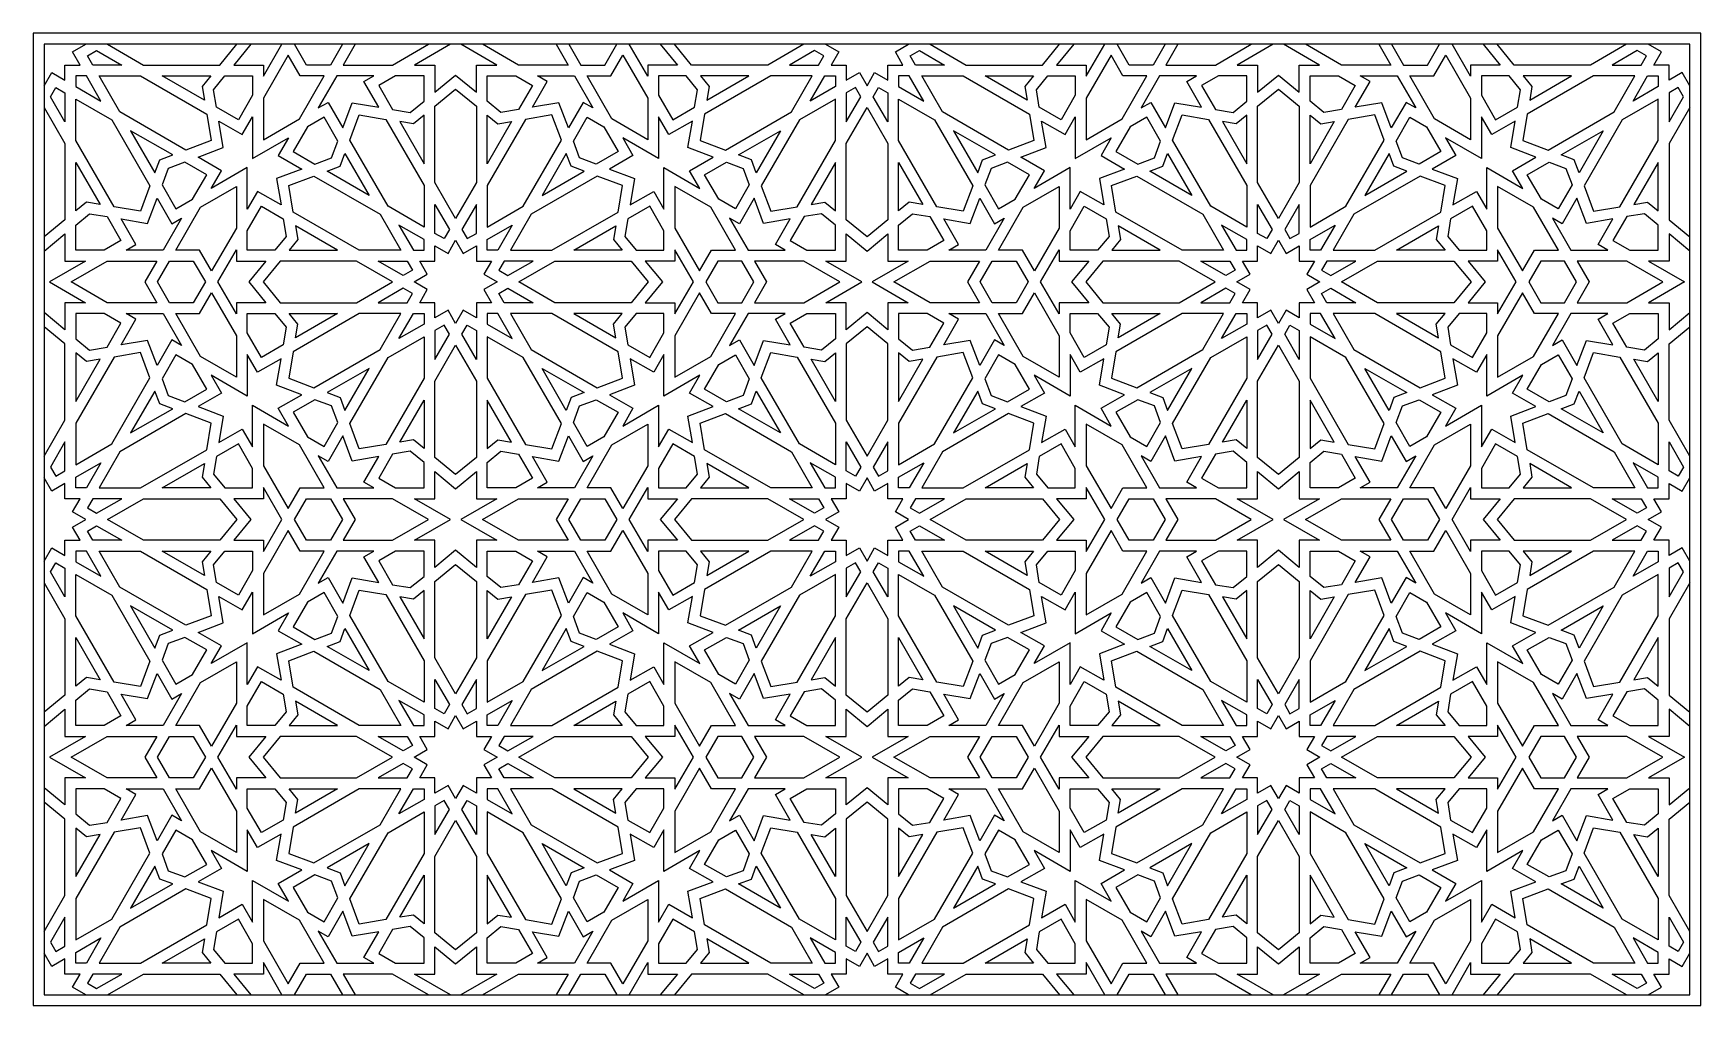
# Model space of a CAD drawing. Extents: x 1064 to 2722, y -963 to 3.
import ezdxf

# ---------------------------------------------------------------- set-up
doc = ezdxf.new("R2010")
doc.units = 0
doc.layers.add('LAYER_05', color=7, linetype='CONTINUOUS')

msp = doc.modelspace()

# ---------------------------------------------------------------- linework, layer by layer
at = {"layer": 'LAYER_05'}
for points in [[(1063.9, -963.3), (2721.8, -963.3), (2721.8, 3), (1063.9, 3)], [(1074.8, -952.5), (2710.9, -952.5), (2710.9, -7.9), (1074.8, -7.9)], [(1151.8, -28.5), (1123, -28.5), (1117.8, -19.4), (1126.9, -14.1)], [(1815.8, -28.5), (1844.6, -28.5), (1849.9, -19.4), (1840.8, -14.1)], [(1969.9, -28.5), (1941.1, -28.5), (1935.8, -19.4), (1945, -14.1)], [(2633.9, -28.5), (2662.7, -28.5), (2668, -19.4), (2658.8, -14.1)], [(1317.4, -18.7), (1292.7, -61.4), (1292.7, -102.7), (1328.5, -82), (1353.1, -39.3), (1329.3, -39.3)], [(1650.2, -18.7), (1674.9, -61.4), (1674.9, -102.7), (1639.1, -82), (1614.5, -39.3), (1638.3, -39.3)], [(2135.5, -18.7), (2110.8, -61.4), (2110.8, -102.7), (2146.6, -82), (2171.2, -39.3), (2147.4, -39.3)], [(2468.3, -18.7), (2493, -61.4), (2493, -102.7), (2457.2, -82), (2432.6, -39.3), (2456.4, -39.3)], [(1131.2, -64.3), (1116.8, -39.3), (1106.2, -39.3), (1106.2, -49.9)], [(1236.3, -77.3), (1240.7, -103.6), (1215.6, -113), (1149.9, -75.1), (1129.3, -39.3), (1170.6, -39.3)], [(1192.2, -39.3), (1240.4, -39.3), (1231.7, -49.9), (1234, -63.4)], [(1243.2, -53), (1254.4, -39.3), (1281.9, -39.3), (1281.9, -58.5), (1267.8, -83), (1246.1, -70.4)], [(1381, -66), (1407.4, -70.4), (1392.7, -44.9), (1402.4, -39.3), (1365.6, -39.3), (1347.2, -71.2), (1357, -65.6), (1371.6, -91)], [(1407.5, -48.9), (1421.2, -72.7), (1438.7, -75.6), (1452.4, -64.3), (1452.4, -39.3), (1424.1, -39.3)], [(1560.1, -48.9), (1546.4, -72.7), (1528.9, -75.6), (1515.3, -64.3), (1515.3, -39.3), (1543.6, -39.3)], [(1586.6, -66), (1560.2, -70.4), (1574.9, -44.9), (1565.2, -39.3), (1602, -39.3), (1620.4, -71.2), (1610.7, -65.6), (1596, -91)], [(1724.4, -53), (1713.2, -39.3), (1685.7, -39.3), (1685.7, -58.5), (1699.9, -83), (1721.5, -70.4)], [(1731.4, -77.3), (1727, -103.6), (1752, -113), (1817.7, -75.1), (1838.4, -39.3), (1797.1, -39.3)], [(1775.4, -39.3), (1727.2, -39.3), (1735.9, -49.9), (1733.7, -63.4)], [(1836.5, -64.3), (1850.9, -39.3), (1861.4, -39.3), (1861.4, -49.9)], [(1949.3, -64.3), (1934.9, -39.3), (1924.3, -39.3), (1924.3, -49.9)], [(2054.4, -77.3), (2058.7, -103.6), (2033.7, -113), (1968, -75.1), (1947.4, -39.3), (1988.6, -39.3)], [(2010.3, -39.3), (2058.5, -39.3), (2049.8, -49.9), (2052.1, -63.4)], [(2061.3, -53), (2072.5, -39.3), (2100, -39.3), (2100, -58.5), (2085.9, -83), (2064.2, -70.4)], [(2199.1, -66), (2225.5, -70.4), (2210.8, -44.9), (2220.5, -39.3), (2183.7, -39.3), (2165.3, -71.2), (2175, -65.6), (2189.7, -91)], [(2225.6, -48.9), (2239.3, -72.7), (2256.8, -75.6), (2270.4, -64.3), (2270.4, -39.3), (2242.2, -39.3)], [(2378.2, -48.9), (2364.5, -72.7), (2347, -75.6), (2333.4, -64.3), (2333.4, -39.3), (2361.6, -39.3)], [(2404.7, -66), (2378.3, -70.4), (2393, -44.9), (2383.3, -39.3), (2420.1, -39.3), (2438.5, -71.2), (2428.8, -65.6), (2414.1, -91)], [(2542.5, -53), (2531.3, -39.3), (2503.8, -39.3), (2503.8, -58.5), (2517.9, -83), (2539.6, -70.4)], [(2549.4, -77.3), (2545.1, -103.6), (2570.1, -113), (2635.8, -75.1), (2656.4, -39.3), (2615.2, -39.3)], [(2593.5, -39.3), (2545.3, -39.3), (2554, -49.9), (2551.8, -63.4)], [(2654.5, -64.3), (2668.9, -39.3), (2679.5, -39.3), (2679.5, -49.9)], [(1095.4, -56.1), (1095.4, -84.9), (1081, -60), (1086.3, -50.8)], [(1106.2, -62.4), (1142, -83), (1179.9, -148.7), (1170.5, -173.8), (1144.2, -169.4), (1106.2, -103.6)], [(1504.5, -145.3), (1483.8, -181.1), (1463.2, -145.3), (1463.2, -69.5), (1483.8, -52.5), (1504.5, -69.5)], [(1861.4, -62.4), (1825.6, -83), (1787.7, -148.7), (1797.1, -173.8), (1823.5, -169.4), (1861.4, -103.6)], [(1872.2, -56.1), (1872.2, -84.9), (1886.6, -60), (1881.3, -50.8)], [(1913.5, -56.1), (1913.5, -84.9), (1899.1, -60), (1904.4, -50.8)], [(1924.3, -62.4), (1960.1, -83), (1998, -148.7), (1988.6, -173.8), (1962.3, -169.4), (1924.3, -103.6)], [(2322.5, -145.3), (2301.9, -181.1), (2281.3, -145.3), (2281.3, -69.5), (2301.9, -52.5), (2322.5, -69.5)], [(2679.5, -62.4), (2643.7, -83), (2605.8, -148.7), (2615.2, -173.8), (2641.5, -169.4), (2679.5, -103.6)], [(2690.3, -56.1), (2690.3, -84.9), (2704.7, -60), (2699.4, -50.8)], [(1330.8, -131.9), (1305.8, -141.2), (1310.2, -167.6), (1286.8, -154.1), (1276.7, -171.8), (1276.7, -130.5), (1240.9, -151.1), (1251.1, -133.5), (1227.8, -120), (1252.8, -110.6), (1248.4, -84.3), (1271.7, -97.7), (1281.9, -80.1), (1281.9, -121.4), (1317.7, -100.8), (1307.5, -118.4)], [(1322.3, -114.4), (1343.9, -126.9), (1360.5, -120.7), (1366.7, -104.2), (1353, -80.4), (1336.4, -89.9)], [(1414.4, -82.5), (1452.4, -148.2), (1452.4, -189.5), (1416.6, -168.9), (1378.7, -103.2), (1388, -78.1)], [(1428.2, -84.8), (1452.4, -126.6), (1452.4, -78.4), (1441.8, -87.1)], [(1553.2, -82.5), (1515.3, -148.2), (1515.3, -189.5), (1551, -168.9), (1589, -103.2), (1579.6, -78.1)], [(1539.4, -84.8), (1515.3, -126.6), (1515.3, -78.4), (1525.9, -87.1)], [(1645.4, -114.4), (1623.7, -126.9), (1607.1, -120.7), (1600.9, -104.2), (1614.6, -80.4), (1631.2, -89.9)], [(1636.8, -131.9), (1661.8, -141.2), (1657.5, -167.6), (1680.8, -154.1), (1691, -171.8), (1691, -130.5), (1726.7, -151.1), (1716.5, -133.5), (1739.9, -120), (1714.8, -110.6), (1719.2, -84.3), (1695.9, -97.7), (1685.7, -80.1), (1685.7, -121.4), (1650, -100.8), (1660.1, -118.4)], [(1892.9, -199.4), (1872.2, -182.4), (1872.2, -106.5), (1892.9, -70.8), (1913.5, -106.5), (1913.5, -182.4)], [(2148.9, -131.9), (2123.9, -141.2), (2128.3, -167.6), (2104.9, -154.1), (2094.8, -171.8), (2094.8, -130.5), (2059, -151.1), (2069.2, -133.5), (2045.9, -120), (2070.9, -110.6), (2066.5, -84.3), (2089.8, -97.7), (2100, -80.1), (2100, -121.4), (2135.8, -100.8), (2125.6, -118.4)], [(2140.4, -114.4), (2162, -126.9), (2178.6, -120.7), (2184.8, -104.2), (2171.1, -80.4), (2154.5, -89.9)], [(2232.5, -82.5), (2270.4, -148.2), (2270.4, -189.5), (2234.7, -168.9), (2196.7, -103.2), (2206.1, -78.1)], [(2246.3, -84.8), (2270.4, -126.6), (2270.4, -78.4), (2259.8, -87.1)], [(2371.3, -82.5), (2333.4, -148.2), (2333.4, -189.5), (2369.1, -168.9), (2407.1, -103.2), (2397.7, -78.1)], [(2357.5, -84.8), (2333.4, -126.6), (2333.4, -78.4), (2344, -87.1)], [(2463.4, -114.4), (2441.8, -126.9), (2425.2, -120.7), (2419, -104.2), (2432.7, -80.4), (2449.3, -89.9)], [(2454.9, -131.9), (2479.9, -141.2), (2475.5, -167.6), (2498.9, -154.1), (2509, -171.8), (2509, -130.5), (2544.8, -151.1), (2534.6, -133.5), (2557.9, -120), (2532.9, -110.6), (2537.3, -84.3), (2514, -97.7), (2503.8, -80.1), (2503.8, -121.4), (2468, -100.8), (2478.2, -118.4)], [(1202.5, -117.9), (1160.7, -93.8), (1184.8, -135.6), (1189.7, -122.8)], [(1765.1, -117.9), (1806.9, -93.8), (1782.8, -135.6), (1778, -122.8)], [(2020.6, -117.9), (1978.8, -93.8), (2002.9, -135.6), (2007.7, -122.8)], [(2583.2, -117.9), (2625, -93.8), (2600.9, -135.6), (2596.1, -122.8)], [(1106.2, -173.5), (1106.2, -125.3), (1130.4, -167.1), (1116.8, -164.8)], [(1198.1, -131.2), (1191.9, -147.7), (1205.6, -171.5), (1222.2, -161.9), (1236.3, -137.5), (1214.6, -124.9)], [(1397.9, -158.1), (1356.1, -133.9), (1368.9, -129.1), (1373.7, -116.3)], [(1569.8, -158.1), (1611.5, -133.9), (1598.7, -129.1), (1593.9, -116.3)], [(1769.6, -131.2), (1775.8, -147.7), (1762, -171.5), (1745.5, -161.9), (1731.3, -137.5), (1753, -124.9)], [(1861.4, -173.5), (1861.4, -125.3), (1837.3, -167.1), (1850.8, -164.8)], [(1924.3, -173.5), (1924.3, -125.3), (1948.4, -167.1), (1934.9, -164.8)], [(2016.2, -131.2), (2009.9, -147.7), (2023.7, -171.5), (2040.3, -161.9), (2054.4, -137.5), (2032.7, -124.9)], [(2215.9, -158.1), (2174.2, -133.9), (2187, -129.1), (2191.8, -116.3)], [(2387.9, -158.1), (2429.6, -133.9), (2416.8, -129.1), (2412, -116.3)], [(2587.6, -131.2), (2593.9, -147.7), (2580.1, -171.5), (2563.5, -161.9), (2549.4, -137.5), (2571.1, -124.9)], [(2679.5, -173.5), (2679.5, -125.3), (2655.4, -167.1), (2668.9, -164.8)], [(1322.3, -174.6), (1317.9, -148.2), (1343, -138.9), (1408.7, -176.8), (1429.3, -212.6), (1388, -212.6)], [(1645.3, -174.6), (1649.7, -148.2), (1624.7, -138.9), (1559, -176.8), (1538.3, -212.6), (1579.6, -212.6)], [(2140.4, -174.6), (2136, -148.2), (2161, -138.9), (2226.8, -176.8), (2247.4, -212.6), (2206.1, -212.6)], [(2463.4, -174.6), (2467.8, -148.2), (2442.8, -138.9), (2377, -176.8), (2356.4, -212.6), (2397.7, -212.6)], [(1177.6, -185.9), (1186.9, -160.9), (1201.6, -186.3), (1211.4, -180.7), (1193, -212.6), (1156.2, -212.6), (1165.9, -206.9), (1151.2, -181.5)], [(1230.1, -169.9), (1265.8, -149.2), (1265.8, -190.5), (1241.2, -233.2), (1229.3, -212.6), (1205.5, -212.6)], [(1737.5, -169.9), (1701.8, -149.2), (1701.8, -190.5), (1726.4, -233.2), (1738.3, -212.6), (1762.2, -212.6)], [(1790.1, -185.9), (1780.7, -160.9), (1766, -186.3), (1756.3, -180.7), (1774.7, -212.6), (1811.5, -212.6), (1801.8, -206.9), (1816.4, -181.5)], [(1995.6, -185.9), (2005, -160.9), (2019.7, -186.3), (2029.4, -180.7), (2011, -212.6), (1974.2, -212.6), (1984, -206.9), (1969.3, -181.5)], [(2048.2, -169.9), (2083.9, -149.2), (2083.9, -190.5), (2059.3, -233.2), (2047.4, -212.6), (2023.5, -212.6)], [(2555.6, -169.9), (2519.9, -149.2), (2519.9, -190.5), (2544.5, -233.2), (2556.4, -212.6), (2580.3, -212.6)], [(2608.2, -185.9), (2598.8, -160.9), (2584.1, -186.3), (2574.4, -180.7), (2592.8, -212.6), (2629.6, -212.6), (2619.8, -206.9), (2634.5, -181.5)], [(1106.2, -212.6), (1106.2, -187.5), (1119.9, -176.3), (1137.4, -179.2), (1151.1, -203), (1134.5, -212.6)], [(1276.7, -212.6), (1276.7, -193.4), (1290.8, -168.9), (1312.5, -181.4), (1315.4, -198.9), (1304.1, -212.6)], [(1477.6, -191.9), (1472.3, -201), (1463.2, -195.8), (1463.2, -167)], [(1490.1, -191.9), (1495.3, -201), (1504.5, -195.8), (1504.5, -167)], [(1691, -212.6), (1691, -193.4), (1676.8, -168.9), (1655.1, -181.4), (1652.2, -198.9), (1663.5, -212.6)], [(1861.4, -212.6), (1861.4, -187.5), (1847.7, -176.3), (1830.3, -179.2), (1816.5, -203), (1833.1, -212.6)], [(1924.3, -212.6), (1924.3, -187.5), (1938, -176.3), (1955.4, -179.2), (1969.2, -203), (1952.6, -212.6)], [(2094.8, -212.6), (2094.8, -193.4), (2108.9, -168.9), (2130.6, -181.4), (2133.5, -198.9), (2122.2, -212.6)], [(2295.7, -191.9), (2290.4, -201), (2281.3, -195.8), (2281.3, -167)], [(2308.2, -191.9), (2313.4, -201), (2322.5, -195.8), (2322.5, -167)], [(2509, -212.6), (2509, -193.4), (2494.9, -168.9), (2473.2, -181.4), (2470.3, -198.9), (2481.6, -212.6)], [(2679.5, -212.6), (2679.5, -187.5), (2665.8, -176.3), (2648.4, -179.2), (2634.6, -203), (2651.2, -212.6)], [(1318.2, -212.6), (1366.4, -212.6), (1324.6, -188.4), (1326.9, -202)], [(1427.4, -187.6), (1441.8, -212.6), (1452.4, -212.6), (1452.4, -202)], [(1540.2, -187.6), (1525.8, -212.6), (1515.3, -212.6), (1515.3, -202)], [(1649.5, -212.6), (1601.2, -212.6), (1643, -188.4), (1640.8, -202)], [(1892.9, -274.6), (1872.2, -291.6), (1872.2, -264.7), (1851.9, -264.7), (1887.6, -244), (1851.9, -223.4), (1872.2, -223.4), (1872.2, -196.4), (1892.9, -213.4), (1913.5, -196.4), (1913.5, -223.4), (1933.9, -223.4), (1898.1, -244), (1933.9, -264.7), (1913.5, -264.7), (1913.5, -291.6)], [(2136.2, -212.6), (2184.5, -212.6), (2142.7, -188.4), (2145, -202)], [(2245.5, -187.6), (2259.9, -212.6), (2270.4, -212.6), (2270.4, -202)], [(2358.3, -187.6), (2343.9, -212.6), (2333.4, -212.6), (2333.4, -202)], [(2467.6, -212.6), (2419.3, -212.6), (2461.1, -188.4), (2458.8, -202)], [(1278.2, -244), (1295.2, -264.7), (1265.8, -264.7), (1265.8, -275.9), (1247.5, -244), (1265.8, -212.2), (1265.8, -223.4), (1295.2, -223.4)], [(1455.6, -251.6), (1442.5, -244), (1455.6, -236.5), (1448.1, -223.4), (1463.2, -223.4), (1463.2, -208.3), (1476.3, -215.8), (1483.8, -202.7), (1491.4, -215.8), (1504.5, -208.3), (1504.5, -223.4), (1519.6, -223.4), (1512, -236.5), (1525.1, -244), (1512, -251.6), (1519.6, -264.7), (1504.5, -264.7), (1504.5, -279.8), (1491.4, -272.2), (1483.8, -285.3), (1476.3, -272.2), (1463.2, -279.8), (1463.2, -264.7), (1448.1, -264.7)], [(1689.4, -244), (1672.4, -264.7), (1701.8, -264.7), (1701.8, -275.9), (1720.2, -244), (1701.8, -212.2), (1701.8, -223.4), (1672.4, -223.4)], [(2096.3, -244), (2113.3, -264.7), (2083.9, -264.7), (2083.9, -275.9), (2065.5, -244), (2083.9, -212.2), (2083.9, -223.4), (2113.3, -223.4)], [(2273.7, -251.6), (2260.6, -244), (2273.7, -236.5), (2266.1, -223.4), (2281.3, -223.4), (2281.3, -208.3), (2294.3, -215.8), (2301.9, -202.7), (2309.5, -215.8), (2322.5, -208.3), (2322.5, -223.4), (2337.7, -223.4), (2330.1, -236.5), (2343.2, -244), (2330.1, -251.6), (2337.7, -264.7), (2322.5, -264.7), (2322.5, -279.8), (2309.5, -272.2), (2301.9, -285.3), (2294.3, -272.2), (2281.3, -279.8), (2281.3, -264.7), (2266.1, -264.7)], [(2507.5, -244), (2490.5, -264.7), (2519.9, -264.7), (2519.9, -275.9), (2538.3, -244), (2519.9, -212.2), (2519.9, -223.4), (2490.5, -223.4)], [(1101.7, -244), (1137.4, -223.4), (1186.7, -223.4), (1174.8, -244), (1186.7, -264.7), (1137.4, -264.7)], [(1235, -244), (1223, -264.7), (1199.2, -264.7), (1187.3, -244), (1199.2, -223.4), (1223, -223.4)], [(1309.3, -264.7), (1385.1, -264.7), (1420.9, -244), (1385.1, -223.4), (1309.3, -223.4), (1292.3, -244)], [(1440.8, -232.5), (1431.7, -237.8), (1406.8, -223.4), (1435.6, -223.4)], [(1526.8, -232.5), (1535.9, -237.8), (1560.9, -223.4), (1532.1, -223.4)], [(1658.4, -264.7), (1582.5, -264.7), (1546.7, -244), (1582.5, -223.4), (1658.4, -223.4), (1675.4, -244)], [(1732.7, -244), (1744.6, -264.7), (1768.4, -264.7), (1780.3, -244), (1768.4, -223.4), (1744.6, -223.4)], [(1866, -244), (1830.2, -223.4), (1780.9, -223.4), (1792.8, -244), (1780.9, -264.7), (1830.2, -264.7)], [(1919.7, -244), (1955.5, -223.4), (2004.8, -223.4), (1992.9, -244), (2004.8, -264.7), (1955.5, -264.7)], [(2053, -244), (2041.1, -264.7), (2017.3, -264.7), (2005.4, -244), (2017.3, -223.4), (2041.1, -223.4)], [(2127.3, -264.7), (2203.2, -264.7), (2239, -244), (2203.2, -223.4), (2127.3, -223.4), (2110.3, -244)], [(2258.9, -232.5), (2249.8, -237.8), (2224.9, -223.4), (2253.7, -223.4)], [(2344.9, -232.5), (2354, -237.8), (2378.9, -223.4), (2350.2, -223.4)], [(2476.5, -264.7), (2400.6, -264.7), (2364.8, -244), (2400.6, -223.4), (2476.5, -223.4), (2493.5, -244)], [(2550.8, -244), (2562.7, -264.7), (2586.5, -264.7), (2598.4, -244), (2586.5, -223.4), (2562.7, -223.4)], [(2684.1, -244), (2648.3, -223.4), (2599, -223.4), (2610.9, -244), (2599, -264.7), (2648.3, -264.7)], [(1265.8, -338.8), (1230.1, -318.2), (1205.5, -275.5), (1229.3, -275.5), (1241.2, -254.8), (1265.8, -297.5)], [(1406.8, -264.7), (1435.6, -264.7), (1440.8, -255.5), (1431.7, -250.3)], [(1560.9, -264.7), (1532.1, -264.7), (1526.8, -255.5), (1535.9, -250.3)], [(1701.8, -338.8), (1737.5, -318.2), (1762.2, -275.5), (1738.3, -275.5), (1726.4, -254.8), (1701.8, -297.5)], [(2083.9, -338.8), (2048.2, -318.2), (2023.5, -275.5), (2047.4, -275.5), (2059.3, -254.8), (2083.9, -297.5)], [(2224.9, -264.7), (2253.7, -264.7), (2258.9, -255.5), (2249.8, -250.3)], [(2378.9, -264.7), (2350.2, -264.7), (2344.9, -255.5), (2354, -250.3)], [(2519.9, -338.8), (2555.6, -318.2), (2580.3, -275.5), (2556.4, -275.5), (2544.5, -254.8), (2519.9, -297.5)], [(1119.9, -311.8), (1137.4, -308.9), (1151.1, -285.1), (1134.5, -275.5), (1106.2, -275.5), (1106.2, -300.5)], [(1177.6, -302.2), (1151.2, -306.5), (1165.9, -281.1), (1156.2, -275.5), (1193, -275.5), (1211.4, -307.4), (1201.6, -301.7), (1186.9, -327.2)], [(1276.7, -275.5), (1304.1, -275.5), (1315.4, -289.2), (1312.5, -306.6), (1290.8, -319.1), (1276.7, -294.6)], [(1322.3, -313.4), (1317.9, -339.8), (1343, -349.2), (1408.7, -311.2), (1429.3, -275.5), (1388, -275.5)], [(1318.2, -275.5), (1366.4, -275.5), (1324.6, -299.6), (1326.9, -286.1)], [(1427.4, -300.4), (1441.8, -275.5), (1452.4, -275.5), (1452.4, -286)], [(1540.2, -300.4), (1525.8, -275.5), (1515.3, -275.5), (1515.3, -286)], [(1579.6, -275.5), (1538.3, -275.5), (1559, -311.2), (1624.7, -349.2), (1649.7, -339.8), (1645.3, -313.4)], [(1649.5, -275.5), (1601.2, -275.5), (1643, -299.6), (1640.8, -286.1)], [(1691, -275.5), (1663.5, -275.5), (1652.2, -289.2), (1655.1, -306.6), (1676.8, -319.1), (1691, -294.6)], [(1790.1, -302.2), (1816.4, -306.5), (1801.8, -281.1), (1811.5, -275.5), (1774.7, -275.5), (1756.3, -307.4), (1766, -301.7), (1780.7, -327.2)], [(1847.7, -311.8), (1830.3, -308.9), (1816.5, -285.1), (1833.1, -275.5), (1861.4, -275.5), (1861.4, -300.5)], [(1938, -311.8), (1955.4, -308.9), (1969.2, -285.1), (1952.6, -275.5), (1924.3, -275.5), (1924.3, -300.5)], [(1995.6, -302.2), (1969.3, -306.5), (1984, -281.1), (1974.2, -275.5), (2011, -275.5), (2029.4, -307.4), (2019.7, -301.7), (2005, -327.2)], [(2094.8, -275.5), (2122.2, -275.5), (2133.5, -289.2), (2130.6, -306.6), (2108.9, -319.1), (2094.8, -294.6)], [(2140.4, -313.4), (2136, -339.8), (2161, -349.2), (2226.8, -311.2), (2247.4, -275.5), (2206.1, -275.5)], [(2136.2, -275.5), (2184.5, -275.5), (2142.7, -299.6), (2145, -286.1)], [(2245.5, -300.4), (2259.9, -275.5), (2270.4, -275.5), (2270.4, -286)], [(2358.3, -300.4), (2343.9, -275.5), (2333.4, -275.5), (2333.4, -286)], [(2397.7, -275.5), (2356.4, -275.5), (2377, -311.2), (2442.8, -349.2), (2467.8, -339.8), (2463.4, -313.4)], [(2467.6, -275.5), (2419.3, -275.5), (2461.1, -299.6), (2458.8, -286.1)], [(2509, -275.5), (2481.6, -275.5), (2470.3, -289.2), (2473.2, -306.6), (2494.9, -319.1), (2509, -294.6)], [(2608.2, -302.2), (2634.5, -306.5), (2619.8, -281.1), (2629.6, -275.5), (2592.8, -275.5), (2574.4, -307.4), (2584.1, -301.7), (2598.8, -327.2)], [(2665.8, -311.8), (2648.4, -308.9), (2634.6, -285.1), (2651.2, -275.5), (2679.5, -275.5), (2679.5, -300.5)], [(1477.6, -296.1), (1472.3, -287), (1463.2, -292.3), (1463.2, -321.1)], [(1495.3, -287), (1504.5, -292.3), (1504.5, -321.1), (1490.1, -296.1)], [(1892.9, -417.3), (1913.5, -381.5), (1913.5, -305.6), (1892.9, -288.6), (1872.2, -305.6), (1872.2, -381.5)], [(2295.7, -296.1), (2290.4, -287), (2281.3, -292.3), (2281.3, -321.1)], [(2313.4, -287), (2322.5, -292.3), (2322.5, -321.1), (2308.2, -296.1)], [(1170.5, -314.3), (1144.2, -318.7), (1106.2, -384.4), (1106.2, -425.7), (1142, -405), (1179.9, -339.3)], [(1116.8, -323.2), (1106.2, -314.5), (1106.2, -362.8), (1130.4, -321)], [(1378.7, -384.9), (1416.6, -319.2), (1452.4, -298.5), (1452.4, -339.8), (1414.4, -405.5), (1388, -409.9)], [(1504.5, -418.6), (1483.8, -435.6), (1463.2, -418.6), (1463.2, -342.7), (1483.8, -307), (1504.5, -342.7)], [(1579.6, -409.9), (1589, -384.9), (1551, -319.2), (1515.3, -298.5), (1515.3, -339.8), (1553.2, -405.5)], [(1797.1, -314.3), (1823.5, -318.7), (1861.4, -384.4), (1861.4, -425.7), (1825.6, -405), (1787.7, -339.3)], [(1850.8, -323.2), (1861.4, -314.5), (1861.4, -362.8), (1837.3, -321)], [(1988.6, -314.3), (1962.3, -318.7), (1924.3, -384.4), (1924.3, -425.7), (1960.1, -405), (1998, -339.3)], [(1934.9, -323.2), (1924.3, -314.5), (1924.3, -362.8), (1948.4, -321)], [(2196.7, -384.9), (2234.7, -319.2), (2270.4, -298.5), (2270.4, -339.8), (2232.5, -405.5), (2206.1, -409.9)], [(2322.5, -418.6), (2301.9, -435.6), (2281.3, -418.6), (2281.3, -342.7), (2301.9, -307), (2322.5, -342.7)], [(2397.7, -409.9), (2407.1, -384.9), (2369.1, -319.2), (2333.4, -298.5), (2333.4, -339.8), (2371.3, -405.5)], [(2615.2, -314.3), (2641.5, -318.7), (2679.5, -384.4), (2679.5, -425.7), (2643.7, -405), (2605.8, -339.3)], [(2668.9, -323.2), (2679.5, -314.5), (2679.5, -362.8), (2655.4, -321)], [(1198.1, -356.9), (1214.6, -363.1), (1236.3, -350.6), (1222.2, -326.1), (1205.6, -316.5), (1191.9, -340.3)], [(1227.8, -368), (1252.8, -377.4), (1248.4, -403.8), (1271.7, -390.3), (1281.9, -407.9), (1281.9, -366.6), (1317.7, -387.3), (1307.5, -369.7), (1330.8, -356.2), (1305.8, -346.8), (1310.2, -320.4), (1286.8, -333.9), (1276.7, -316.3), (1276.7, -357.6), (1240.9, -336.9), (1251.1, -354.5)], [(1373.7, -371.8), (1397.9, -330), (1356.1, -354.1), (1368.9, -358.9)], [(1569.8, -330), (1611.5, -354.1), (1598.7, -358.9), (1593.9, -371.8)], [(1714.8, -377.4), (1739.9, -368), (1716.5, -354.5), (1726.7, -336.9), (1691, -357.6), (1691, -316.3), (1680.8, -333.9), (1657.5, -320.4), (1661.8, -346.8), (1636.8, -356.2), (1660.1, -369.7), (1650, -387.3), (1685.7, -366.6), (1685.7, -407.9), (1695.9, -390.3), (1719.2, -403.8)], [(1769.6, -356.9), (1753, -363.1), (1731.3, -350.6), (1745.5, -326.1), (1762, -316.5), (1775.8, -340.3)], [(2016.2, -356.9), (2032.7, -363.1), (2054.4, -350.6), (2040.3, -326.1), (2023.7, -316.5), (2009.9, -340.3)], [(2045.9, -368), (2070.9, -377.4), (2066.5, -403.8), (2089.8, -390.3), (2100, -407.9), (2100, -366.6), (2135.8, -387.3), (2125.6, -369.7), (2148.9, -356.2), (2123.9, -346.8), (2128.3, -320.4), (2104.9, -333.9), (2094.8, -316.3), (2094.8, -357.6), (2059, -336.9), (2069.2, -354.5)], [(2191.8, -371.8), (2215.9, -330), (2174.2, -354.1), (2187, -358.9)], [(2387.9, -330), (2429.6, -354.1), (2416.8, -358.9), (2412, -371.8)], [(2532.9, -377.4), (2557.9, -368), (2534.6, -354.5), (2544.8, -336.9), (2509, -357.6), (2509, -316.3), (2498.9, -333.9), (2475.5, -320.4), (2479.9, -346.8), (2454.9, -356.2), (2478.2, -369.7), (2468, -387.3), (2503.8, -366.6), (2503.8, -407.9), (2514, -390.3), (2537.3, -403.8)], [(2587.6, -356.9), (2571.1, -363.1), (2549.4, -350.6), (2563.5, -326.1), (2580.1, -316.5), (2593.9, -340.3)], [(1189.7, -365.3), (1184.8, -352.5), (1160.7, -394.2), (1202.5, -370.1)], [(1353, -407.7), (1366.7, -383.9), (1360.5, -367.3), (1343.9, -361.1), (1322.3, -373.6), (1336.4, -398.1)], [(1428.2, -403.2), (1452.4, -361.5), (1452.4, -409.7), (1441.8, -401)], [(1515.3, -361.5), (1515.3, -409.7), (1525.9, -401), (1539.4, -403.2)], [(1614.6, -407.7), (1600.9, -383.9), (1607.1, -367.3), (1623.7, -361.1), (1645.4, -373.6), (1631.2, -398.1)], [(1778, -365.3), (1782.8, -352.5), (1806.9, -394.2), (1765.1, -370.1)], [(2007.7, -365.3), (2002.9, -352.5), (1978.8, -394.2), (2020.6, -370.1)], [(2171.1, -407.7), (2184.8, -383.9), (2178.6, -367.3), (2162, -361.1), (2140.4, -373.6), (2154.5, -398.1)], [(2246.3, -403.2), (2270.4, -361.5), (2270.4, -409.7), (2259.8, -401)], [(2333.4, -361.5), (2333.4, -409.7), (2344, -401), (2357.5, -403.2)], [(2432.7, -407.7), (2419, -383.9), (2425.2, -367.3), (2441.8, -361.1), (2463.4, -373.6), (2449.3, -398.1)], [(2596.1, -365.3), (2600.9, -352.5), (2625, -394.2), (2583.2, -370.1)], [(1149.9, -413), (1129.3, -448.7), (1170.6, -448.7), (1236.3, -410.8), (1240.7, -384.4), (1215.6, -375)], [(1817.7, -413), (1838.4, -448.7), (1797.1, -448.7), (1731.4, -410.8), (1727, -384.4), (1752, -375)], [(1968, -413), (1947.4, -448.7), (1988.6, -448.7), (2054.4, -410.8), (2058.7, -384.4), (2033.7, -375)], [(2635.8, -413), (2656.4, -448.7), (2615.2, -448.7), (2549.4, -410.8), (2545.1, -384.4), (2570.1, -375)], [(1328.5, -406), (1292.7, -385.4), (1292.7, -426.7), (1317.4, -469.4), (1329.3, -448.7), (1353.1, -448.7)], [(1381, -422.1), (1371.6, -397), (1357, -422.5), (1347.2, -416.9), (1365.6, -448.7), (1402.4, -448.7), (1392.7, -443.1), (1407.4, -417.7)], [(1586.6, -422.1), (1596, -397), (1610.7, -422.5), (1620.4, -416.9), (1602, -448.7), (1565.2, -448.7), (1574.9, -443.1), (1560.2, -417.7)], [(1674.9, -385.4), (1674.9, -426.7), (1650.2, -469.4), (1638.3, -448.7), (1614.5, -448.7), (1639.1, -406)], [(2146.6, -406), (2110.8, -385.4), (2110.8, -426.7), (2135.5, -469.4), (2147.4, -448.7), (2171.2, -448.7)], [(2199.1, -422.1), (2189.7, -397), (2175, -422.5), (2165.3, -416.9), (2183.7, -448.7), (2220.5, -448.7), (2210.8, -443.1), (2225.5, -417.7)], [(2404.7, -422.1), (2414.1, -397), (2428.8, -422.5), (2438.5, -416.9), (2420.1, -448.7), (2383.3, -448.7), (2393, -443.1), (2378.3, -417.7)], [(2493, -385.4), (2493, -426.7), (2468.3, -469.4), (2456.4, -448.7), (2432.6, -448.7), (2457.2, -406)], [(1095.4, -431.9), (1095.4, -403.1), (1081, -428.1), (1086.3, -437.2)], [(1267.8, -405.1), (1246.1, -417.6), (1243.2, -435.1), (1254.4, -448.7), (1281.9, -448.7), (1281.9, -429.6)], [(1407.5, -439.1), (1424.1, -448.7), (1452.4, -448.7), (1452.4, -423.7), (1438.7, -412.4), (1421.2, -415.4)], [(1560.1, -439.1), (1543.6, -448.7), (1515.3, -448.7), (1515.3, -423.7), (1528.9, -412.4), (1546.4, -415.4)], [(1685.7, -448.7), (1713.2, -448.7), (1724.4, -435.1), (1721.5, -417.6), (1699.9, -405.1), (1685.7, -429.6)], [(1872.2, -431.9), (1872.2, -403.1), (1886.6, -428.1), (1881.3, -437.2)], [(1913.5, -431.9), (1913.5, -403.1), (1899.1, -428.1), (1904.4, -437.2)], [(2085.9, -405.1), (2064.2, -417.6), (2061.3, -435.1), (2072.5, -448.7), (2100, -448.7), (2100, -429.6)], [(2225.6, -439.1), (2242.2, -448.7), (2270.4, -448.7), (2270.4, -423.7), (2256.8, -412.4), (2239.3, -415.4)], [(2378.2, -439.1), (2361.6, -448.7), (2333.4, -448.7), (2333.4, -423.7), (2347, -412.4), (2364.5, -415.4)], [(2503.8, -448.7), (2531.3, -448.7), (2542.5, -435.1), (2539.6, -417.6), (2517.9, -405.1), (2503.8, -429.6)], [(2690.3, -431.9), (2690.3, -403.1), (2704.7, -428.1), (2699.4, -437.2)], [(1106.2, -438.2), (1131.2, -423.8), (1116.8, -448.7), (1106.2, -448.7)], [(1231.7, -438.1), (1240.4, -448.7), (1192.2, -448.7), (1234, -424.6)], [(1727.2, -448.7), (1775.4, -448.7), (1733.7, -424.6), (1735.9, -438.1)], [(1861.4, -438.2), (1836.5, -423.8), (1850.9, -448.7), (1861.4, -448.7)], [(1924.3, -438.2), (1949.3, -423.8), (1934.9, -448.7), (1924.3, -448.7)], [(2049.8, -438.1), (2058.5, -448.7), (2010.3, -448.7), (2052.1, -424.6)], [(2545.3, -448.7), (2593.5, -448.7), (2551.8, -424.6), (2554, -438.1)], [(2679.5, -438.2), (2654.5, -423.8), (2668.9, -448.7), (2679.5, -448.7)], [(1489.1, -480.2), (1524.8, -500.8), (1504.5, -500.8), (1504.5, -527.8), (1483.8, -510.8), (1463.2, -527.8), (1463.2, -500.8), (1442.8, -500.8), (1478.6, -480.2), (1442.8, -459.5), (1463.2, -459.5), (1463.2, -432.6), (1483.8, -449.6), (1504.5, -432.6), (1504.5, -459.5), (1524.8, -459.5)], [(1851.6, -480.2), (1864.7, -487.7), (1857.1, -500.8), (1872.2, -500.8), (1872.2, -515.9), (1885.3, -508.4), (1892.9, -521.5), (1900.4, -508.4), (1913.5, -515.9), (1913.5, -500.8), (1928.6, -500.8), (1921.1, -487.7), (1934.1, -480.2), (1921.1, -472.6), (1928.6, -459.5), (1913.5, -459.5), (1913.5, -444.4), (1900.4, -452), (1892.9, -438.9), (1885.3, -452), (1872.2, -444.4), (1872.2, -459.5), (1857.1, -459.5), (1864.7, -472.6)], [(2296.7, -480.2), (2260.9, -459.5), (2281.3, -459.5), (2281.3, -432.6), (2301.9, -449.6), (2322.5, -432.6), (2322.5, -459.5), (2342.9, -459.5), (2307.1, -480.2), (2342.9, -500.8), (2322.5, -500.8), (2322.5, -527.8), (2301.9, -510.8), (2281.3, -527.8), (2281.3, -500.8), (2260.9, -500.8)], [(1151.8, -459.5), (1123, -459.5), (1117.8, -468.7), (1126.9, -473.9)], [(1266.3, -480.2), (1249.3, -500.8), (1173.5, -500.8), (1137.7, -480.2), (1173.5, -459.5), (1249.3, -459.5)], [(1311.1, -480.2), (1292.7, -448.3), (1292.7, -459.5), (1263.4, -459.5), (1280.3, -480.2), (1263.4, -500.8), (1292.7, -500.8), (1292.7, -512)], [(1323.6, -480.2), (1335.5, -459.5), (1359.4, -459.5), (1371.3, -480.2), (1359.4, -500.8), (1335.5, -500.8)], [(1383.8, -480.2), (1371.9, -500.8), (1421.2, -500.8), (1456.9, -480.2), (1421.2, -459.5), (1371.9, -459.5)], [(1583.8, -480.2), (1595.7, -500.8), (1546.5, -500.8), (1510.7, -480.2), (1546.5, -459.5), (1595.7, -459.5)], [(1644, -480.2), (1632.1, -500.8), (1608.2, -500.8), (1596.3, -480.2), (1608.2, -459.5), (1632.1, -459.5)], [(1656.5, -480.2), (1674.9, -448.3), (1674.9, -459.5), (1704.3, -459.5), (1687.3, -480.2), (1704.3, -500.8), (1674.9, -500.8), (1674.9, -512)], [(1829.9, -480.2), (1794.2, -459.5), (1718.3, -459.5), (1701.3, -480.2), (1718.3, -500.8), (1794.2, -500.8)], [(1815.8, -459.5), (1844.6, -459.5), (1849.9, -468.7), (1840.8, -473.9)], [(1969.9, -459.5), (1941.1, -459.5), (1935.8, -468.7), (1945, -473.9)], [(2084.4, -480.2), (2067.4, -500.8), (1991.5, -500.8), (1955.8, -480.2), (1991.5, -459.5), (2067.4, -459.5)], [(2129.2, -480.2), (2110.8, -448.3), (2110.8, -459.5), (2081.4, -459.5), (2098.4, -480.2), (2081.4, -500.8), (2110.8, -500.8), (2110.8, -512)], [(2141.7, -480.2), (2153.6, -459.5), (2177.5, -459.5), (2189.4, -480.2), (2177.5, -500.8), (2153.6, -500.8)], [(2201.9, -480.2), (2190, -500.8), (2239.3, -500.8), (2275, -480.2), (2239.3, -459.5), (2190, -459.5)], [(2401.9, -480.2), (2413.8, -500.8), (2364.5, -500.8), (2328.8, -480.2), (2364.5, -459.5), (2413.8, -459.5)], [(2462.1, -480.2), (2450.2, -500.8), (2426.3, -500.8), (2414.4, -480.2), (2426.3, -459.5), (2450.2, -459.5)], [(2474.6, -480.2), (2493, -448.3), (2493, -459.5), (2522.4, -459.5), (2505.4, -480.2), (2522.4, -500.8), (2493, -500.8), (2493, -512)], [(2648, -480.2), (2612.3, -459.5), (2536.4, -459.5), (2519.4, -480.2), (2536.4, -500.8), (2612.3, -500.8)], [(2633.9, -459.5), (2662.7, -459.5), (2668, -468.7), (2658.8, -473.9)], [(1151.8, -500.8), (1123, -500.8), (1117.8, -491.7), (1126.9, -486.4)], [(1317.4, -491), (1292.7, -533.7), (1292.7, -575), (1328.5, -554.3), (1353.1, -511.6), (1329.3, -511.6)], [(1650.2, -491), (1674.9, -533.7), (1674.9, -575), (1639.1, -554.3), (1614.5, -511.6), (1638.3, -511.6)], [(1815.8, -500.8), (1844.6, -500.8), (1849.9, -491.7), (1840.8, -486.4)], [(1969.9, -500.8), (1941.1, -500.8), (1935.8, -491.7), (1945, -486.4)], [(2135.5, -491), (2110.8, -533.7), (2110.8, -575), (2146.6, -554.3), (2171.2, -511.6), (2147.4, -511.6)], [(2468.3, -491), (2493, -533.7), (2493, -575), (2457.2, -554.3), (2432.6, -511.6), (2456.4, -511.6)], [(2633.9, -500.8), (2662.7, -500.8), (2668, -491.7), (2658.8, -486.4)], [(1131.2, -536.6), (1116.8, -511.6), (1106.2, -511.6), (1106.2, -522.2)], [(1236.3, -549.6), (1240.7, -576), (1215.6, -585.3), (1149.9, -547.4), (1129.3, -511.6), (1170.6, -511.6)], [(1192.2, -511.6), (1240.4, -511.6), (1231.7, -522.2), (1234, -535.8)], [(1243.2, -525.3), (1254.4, -511.6), (1281.9, -511.6), (1281.9, -530.8), (1267.8, -555.3), (1246.1, -542.8)], [(1381, -538.3), (1407.4, -542.7), (1392.7, -517.3), (1402.4, -511.6), (1365.6, -511.6), (1347.2, -543.5), (1357, -537.9), (1371.6, -563.3)], [(1407.5, -521.2), (1421.2, -545), (1438.7, -547.9), (1452.4, -536.7), (1452.4, -511.6), (1424.1, -511.6)], [(1560.1, -521.2), (1546.4, -545), (1528.9, -547.9), (1515.3, -536.7), (1515.3, -511.6), (1543.6, -511.6)], [(1586.6, -538.3), (1560.2, -542.7), (1574.9, -517.3), (1565.2, -511.6), (1602, -511.6), (1620.4, -543.5), (1610.7, -537.9), (1596, -563.3)], [(1724.4, -525.3), (1713.2, -511.6), (1685.7, -511.6), (1685.7, -530.8), (1699.9, -555.3), (1721.5, -542.8)], [(1731.4, -549.6), (1727, -576), (1752, -585.3), (1817.7, -547.4), (1838.4, -511.6), (1797.1, -511.6)], [(1775.4, -511.6), (1727.2, -511.6), (1735.9, -522.2), (1733.7, -535.8)], [(1836.5, -536.6), (1850.9, -511.6), (1861.4, -511.6), (1861.4, -522.2)], [(1949.3, -536.6), (1934.9, -511.6), (1924.3, -511.6), (1924.3, -522.2)], [(2054.4, -549.6), (2058.7, -576), (2033.7, -585.3), (1968, -547.4), (1947.4, -511.6), (1988.6, -511.6)], [(2010.3, -511.6), (2058.5, -511.6), (2049.8, -522.2), (2052.1, -535.8)], [(2061.3, -525.3), (2072.5, -511.6), (2100, -511.6), (2100, -530.8), (2085.9, -555.3), (2064.2, -542.8)], [(2199.1, -538.3), (2225.5, -542.7), (2210.8, -517.3), (2220.5, -511.6), (2183.7, -511.6), (2165.3, -543.5), (2175, -537.9), (2189.7, -563.3)], [(2225.6, -521.2), (2239.3, -545), (2256.8, -547.9), (2270.4, -536.7), (2270.4, -511.6), (2242.2, -511.6)], [(2378.2, -521.2), (2364.5, -545), (2347, -547.9), (2333.4, -536.7), (2333.4, -511.6), (2361.6, -511.6)], [(2404.7, -538.3), (2378.3, -542.7), (2393, -517.3), (2383.3, -511.6), (2420.1, -511.6), (2438.5, -543.5), (2428.8, -537.9), (2414.1, -563.3)], [(2542.5, -525.3), (2531.3, -511.6), (2503.8, -511.6), (2503.8, -530.8), (2517.9, -555.3), (2539.6, -542.8)], [(2549.4, -549.6), (2545.1, -576), (2570.1, -585.3), (2635.8, -547.4), (2656.4, -511.6), (2615.2, -511.6)], [(2593.5, -511.6), (2545.3, -511.6), (2554, -522.2), (2551.8, -535.8)], [(2654.5, -536.6), (2668.9, -511.6), (2679.5, -511.6), (2679.5, -522.2)], [(1095.4, -528.4), (1095.4, -557.2), (1081, -532.3), (1086.3, -523.2)], [(1504.5, -617.7), (1483.8, -653.4), (1463.2, -617.7), (1463.2, -541.8), (1483.8, -524.8), (1504.5, -541.8)], [(1872.2, -528.4), (1872.2, -557.2), (1886.6, -532.3), (1881.3, -523.2)], [(1913.5, -528.4), (1913.5, -557.2), (1899.1, -532.3), (1904.4, -523.2)], [(2322.5, -617.7), (2301.9, -653.4), (2281.3, -617.7), (2281.3, -541.8), (2301.9, -524.8), (2322.5, -541.8)], [(2690.3, -528.4), (2690.3, -557.2), (2704.7, -532.3), (2699.4, -523.2)], [(1106.2, -534.7), (1142, -555.3), (1179.9, -621), (1170.5, -646.1), (1144.2, -641.7), (1106.2, -576)], [(1861.4, -534.7), (1825.6, -555.3), (1787.7, -621), (1797.1, -646.1), (1823.5, -641.7), (1861.4, -576)], [(1892.9, -671.7), (1872.2, -654.7), (1872.2, -578.9), (1892.9, -543.1), (1913.5, -578.9), (1913.5, -654.7)], [(1924.3, -534.7), (1960.1, -555.3), (1998, -621), (1988.6, -646.1), (1962.3, -641.7), (1924.3, -576)], [(2679.5, -534.7), (2643.7, -555.3), (2605.8, -621), (2615.2, -646.1), (2641.5, -641.7), (2679.5, -576)], [(1330.8, -604.2), (1305.8, -613.6), (1310.2, -639.9), (1286.8, -626.5), (1276.7, -644.1), (1276.7, -602.8), (1240.9, -623.4), (1251.1, -605.8), (1227.8, -592.4), (1252.8, -583), (1248.4, -556.6), (1271.7, -570.1), (1281.9, -552.4), (1281.9, -593.7), (1317.7, -573.1), (1307.5, -590.7)], [(1322.3, -586.7), (1343.9, -599.3), (1360.5, -593), (1366.7, -576.5), (1353, -552.7), (1336.4, -562.3)], [(1414.4, -554.8), (1452.4, -620.6), (1452.4, -661.8), (1416.6, -641.2), (1378.7, -575.5), (1388, -550.5)], [(1428.2, -557.2), (1452.4, -598.9), (1452.4, -550.7), (1441.8, -559.4)], [(1553.2, -554.8), (1515.3, -620.6), (1515.3, -661.8), (1551, -641.2), (1589, -575.5), (1579.6, -550.5)], [(1539.4, -557.2), (1515.3, -598.9), (1515.3, -550.7), (1525.9, -559.4)], [(1645.4, -586.7), (1623.7, -599.3), (1607.1, -593), (1600.9, -576.5), (1614.6, -552.7), (1631.2, -562.3)], [(1636.8, -604.2), (1661.8, -613.6), (1657.5, -639.9), (1680.8, -626.5), (1691, -644.1), (1691, -602.8), (1726.7, -623.4), (1716.5, -605.8), (1739.9, -592.4), (1714.8, -583), (1719.2, -556.6), (1695.9, -570.1), (1685.7, -552.4), (1685.7, -593.7), (1650, -573.1), (1660.1, -590.7)], [(2148.9, -604.2), (2123.9, -613.6), (2128.3, -639.9), (2104.9, -626.5), (2094.8, -644.1), (2094.8, -602.8), (2059, -623.4), (2069.2, -605.8), (2045.9, -592.4), (2070.9, -583), (2066.5, -556.6), (2089.8, -570.1), (2100, -552.4), (2100, -593.7), (2135.8, -573.1), (2125.6, -590.7)], [(2140.4, -586.7), (2162, -599.3), (2178.6, -593), (2184.8, -576.5), (2171.1, -552.7), (2154.5, -562.3)], [(2232.5, -554.8), (2270.4, -620.6), (2270.4, -661.8), (2234.7, -641.2), (2196.7, -575.5), (2206.1, -550.5)], [(2246.3, -557.2), (2270.4, -598.9), (2270.4, -550.7), (2259.8, -559.4)], [(2371.3, -554.8), (2333.4, -620.6), (2333.4, -661.8), (2369.1, -641.2), (2407.1, -575.5), (2397.7, -550.5)], [(2357.5, -557.2), (2333.4, -598.9), (2333.4, -550.7), (2344, -559.4)], [(2463.4, -586.7), (2441.8, -599.3), (2425.2, -593), (2419, -576.5), (2432.7, -552.7), (2449.3, -562.3)], [(2454.9, -604.2), (2479.9, -613.6), (2475.5, -639.9), (2498.9, -626.5), (2509, -644.1), (2509, -602.8), (2544.8, -623.4), (2534.6, -605.8), (2557.9, -592.4), (2532.9, -583), (2537.3, -556.6), (2514, -570.1), (2503.8, -552.4), (2503.8, -593.7), (2468, -573.1), (2478.2, -590.7)], [(1202.5, -590.3), (1160.7, -566.1), (1184.8, -607.9), (1189.7, -595.1)], [(1765.1, -590.3), (1806.9, -566.1), (1782.8, -607.9), (1778, -595.1)], [(2020.6, -590.3), (1978.8, -566.1), (2002.9, -607.9), (2007.7, -595.1)], [(2583.2, -590.3), (2625, -566.1), (2600.9, -607.9), (2596.1, -595.1)], [(1397.9, -630.4), (1356.1, -606.3), (1368.9, -601.5), (1373.7, -588.6)], [(1569.8, -630.4), (1611.5, -606.3), (1598.7, -601.5), (1593.9, -588.6)], [(2215.9, -630.4), (2174.2, -606.3), (2187, -601.5), (2191.8, -588.6)], [(2387.9, -630.4), (2429.6, -606.3), (2416.8, -601.5), (2412, -588.6)], [(1106.2, -645.8), (1106.2, -597.6), (1130.4, -639.4), (1116.8, -637.1)], [(1198.1, -603.5), (1191.9, -620.1), (1205.6, -643.8), (1222.2, -634.3), (1236.3, -609.8), (1214.6, -597.3)], [(1322.3, -646.9), (1317.9, -620.6), (1343, -611.2), (1408.7, -649.1), (1429.3, -684.9), (1388, -684.9)], [(1645.3, -646.9), (1649.7, -620.6), (1624.7, -611.2), (1559, -649.1), (1538.3, -684.9), (1579.6, -684.9)], [(1769.6, -603.5), (1775.8, -620.1), (1762, -643.8), (1745.5, -634.3), (1731.3, -609.8), (1753, -597.3)], [(1861.4, -645.8), (1861.4, -597.6), (1837.3, -639.4), (1850.8, -637.1)], [(1924.3, -645.8), (1924.3, -597.6), (1948.4, -639.4), (1934.9, -637.1)], [(2016.2, -603.5), (2009.9, -620.1), (2023.7, -643.8), (2040.3, -634.3), (2054.4, -609.8), (2032.7, -597.3)], [(2140.4, -646.9), (2136, -620.6), (2161, -611.2), (2226.8, -649.1), (2247.4, -684.9), (2206.1, -684.9)], [(2463.4, -646.9), (2467.8, -620.6), (2442.8, -611.2), (2377, -649.1), (2356.4, -684.9), (2397.7, -684.9)], [(2587.6, -603.5), (2593.9, -620.1), (2580.1, -643.8), (2563.5, -634.3), (2549.4, -609.8), (2571.1, -597.3)], [(2679.5, -645.8), (2679.5, -597.6), (2655.4, -639.4), (2668.9, -637.1)], [(1230.1, -642.2), (1265.8, -621.6), (1265.8, -662.8), (1241.2, -705.5), (1229.3, -684.9), (1205.5, -684.9)], [(1737.5, -642.2), (1701.8, -621.6), (1701.8, -662.8), (1726.4, -705.5), (1738.3, -684.9), (1762.2, -684.9)], [(2048.2, -642.2), (2083.9, -621.6), (2083.9, -662.8), (2059.3, -705.5), (2047.4, -684.9), (2023.5, -684.9)], [(2555.6, -642.2), (2519.9, -621.6), (2519.9, -662.8), (2544.5, -705.5), (2556.4, -684.9), (2580.3, -684.9)], [(1177.6, -658.2), (1186.9, -633.2), (1201.6, -658.6), (1211.4, -653), (1193, -684.9), (1156.2, -684.9), (1165.9, -679.3), (1151.2, -653.8)], [(1276.7, -684.9), (1276.7, -665.7), (1290.8, -641.2), (1312.5, -653.8), (1315.4, -671.2), (1304.1, -684.9)], [(1477.6, -664.2), (1472.3, -673.4), (1463.2, -668.1), (1463.2, -639.3)], [(1490.1, -664.2), (1495.3, -673.4), (1504.5, -668.1), (1504.5, -639.3)], [(1691, -684.9), (1691, -665.7), (1676.8, -641.2), (1655.1, -653.8), (1652.2, -671.2), (1663.5, -684.9)], [(1790.1, -658.2), (1780.7, -633.2), (1766, -658.6), (1756.3, -653), (1774.7, -684.9), (1811.5, -684.9), (1801.8, -679.3), (1816.4, -653.8)], [(1995.6, -658.2), (2005, -633.2), (2019.7, -658.6), (2029.4, -653), (2011, -684.9), (1974.2, -684.9), (1984, -679.3), (1969.3, -653.8)], [(2094.8, -684.9), (2094.8, -665.7), (2108.9, -641.2), (2130.6, -653.8), (2133.5, -671.2), (2122.2, -684.9)], [(2295.7, -664.2), (2290.4, -673.4), (2281.3, -668.1), (2281.3, -639.3)], [(2308.2, -664.2), (2313.4, -673.4), (2322.5, -668.1), (2322.5, -639.3)], [(2509, -684.9), (2509, -665.7), (2494.9, -641.2), (2473.2, -653.8), (2470.3, -671.2), (2481.6, -684.9)], [(2608.2, -658.2), (2598.8, -633.2), (2584.1, -658.6), (2574.4, -653), (2592.8, -684.9), (2629.6, -684.9), (2619.8, -679.3), (2634.5, -653.8)], [(1106.2, -684.9), (1106.2, -659.9), (1119.9, -648.6), (1137.4, -651.5), (1151.1, -675.3), (1134.5, -684.9)], [(1318.2, -684.9), (1366.4, -684.9), (1324.6, -660.8), (1326.9, -674.3)], [(1427.4, -660), (1441.8, -684.9), (1452.4, -684.9), (1452.4, -674.3)], [(1540.2, -660), (1525.8, -684.9), (1515.3, -684.9), (1515.3, -674.3)], [(1649.5, -684.9), (1601.2, -684.9), (1643, -660.8), (1640.8, -674.3)], [(1861.4, -684.9), (1861.4, -659.9), (1847.7, -648.6), (1830.3, -651.5), (1816.5, -675.3), (1833.1, -684.9)], [(1924.3, -684.9), (1924.3, -659.9), (1938, -648.6), (1955.4, -651.5), (1969.2, -675.3), (1952.6, -684.9)], [(2136.2, -684.9), (2184.5, -684.9), (2142.7, -660.8), (2145, -674.3)], [(2245.5, -660), (2259.9, -684.9), (2270.4, -684.9), (2270.4, -674.3)], [(2358.3, -660), (2343.9, -684.9), (2333.4, -684.9), (2333.4, -674.3)], [(2467.6, -684.9), (2419.3, -684.9), (2461.1, -660.8), (2458.8, -674.3)], [(2679.5, -684.9), (2679.5, -659.9), (2665.8, -648.6), (2648.4, -651.5), (2634.6, -675.3), (2651.2, -684.9)], [(1455.6, -723.9), (1442.5, -716.3), (1455.6, -708.8), (1448.1, -695.7), (1463.2, -695.7), (1463.2, -680.6), (1476.3, -688.1), (1483.8, -675.1), (1491.4, -688.1), (1504.5, -680.6), (1504.5, -695.7), (1519.6, -695.7), (1512, -708.8), (1525.1, -716.3), (1512, -723.9), (1519.6, -737), (1504.5, -737), (1504.5, -752.1), (1491.4, -744.5), (1483.8, -757.6), (1476.3, -744.5), (1463.2, -752.1), (1463.2, -737), (1448.1, -737)], [(1892.9, -746.9), (1872.2, -763.9), (1872.2, -737), (1851.9, -737), (1887.6, -716.3), (1851.9, -695.7), (1872.2, -695.7), (1872.2, -668.8), (1892.9, -685.8), (1913.5, -668.8), (1913.5, -695.7), (1933.9, -695.7), (1898.1, -716.3), (1933.9, -737), (1913.5, -737), (1913.5, -763.9)], [(2273.7, -723.9), (2260.6, -716.3), (2273.7, -708.8), (2266.1, -695.7), (2281.3, -695.7), (2281.3, -680.6), (2294.3, -688.1), (2301.9, -675.1), (2309.5, -688.1), (2322.5, -680.6), (2322.5, -695.7), (2337.7, -695.7), (2330.1, -708.8), (2343.2, -716.3), (2330.1, -723.9), (2337.7, -737), (2322.5, -737), (2322.5, -752.1), (2309.5, -744.5), (2301.9, -757.6), (2294.3, -744.5), (2281.3, -752.1), (2281.3, -737), (2266.1, -737)], [(1101.7, -716.3), (1137.4, -695.7), (1186.7, -695.7), (1174.8, -716.3), (1186.7, -737), (1137.4, -737)], [(1235, -716.3), (1223, -737), (1199.2, -737), (1187.3, -716.3), (1199.2, -695.7), (1223, -695.7)], [(1278.2, -716.3), (1295.2, -737), (1265.8, -737), (1265.8, -748.2), (1247.5, -716.3), (1265.8, -684.5), (1265.8, -695.7), (1295.2, -695.7)], [(1309.3, -737), (1385.1, -737), (1420.9, -716.3), (1385.1, -695.7), (1309.3, -695.7), (1292.3, -716.3)], [(1440.8, -704.8), (1431.7, -710.1), (1406.8, -695.7), (1435.6, -695.7)], [(1526.8, -704.8), (1535.9, -710.1), (1560.9, -695.7), (1532.1, -695.7)], [(1658.4, -737), (1582.5, -737), (1546.7, -716.3), (1582.5, -695.7), (1658.4, -695.7), (1675.4, -716.3)], [(1689.4, -716.3), (1672.4, -737), (1701.8, -737), (1701.8, -748.2), (1720.2, -716.3), (1701.8, -684.5), (1701.8, -695.7), (1672.4, -695.7)], [(1732.7, -716.3), (1744.6, -737), (1768.4, -737), (1780.3, -716.3), (1768.4, -695.7), (1744.6, -695.7)], [(1866, -716.3), (1830.2, -695.7), (1780.9, -695.7), (1792.8, -716.3), (1780.9, -737), (1830.2, -737)], [(1919.7, -716.3), (1955.5, -695.7), (2004.8, -695.7), (1992.9, -716.3), (2004.8, -737), (1955.5, -737)], [(2053, -716.3), (2041.1, -737), (2017.3, -737), (2005.4, -716.3), (2017.3, -695.7), (2041.1, -695.7)], [(2096.3, -716.3), (2113.3, -737), (2083.9, -737), (2083.9, -748.2), (2065.5, -716.3), (2083.9, -684.5), (2083.9, -695.7), (2113.3, -695.7)], [(2127.3, -737), (2203.2, -737), (2239, -716.3), (2203.2, -695.7), (2127.3, -695.7), (2110.3, -716.3)], [(2258.9, -704.8), (2249.8, -710.1), (2224.9, -695.7), (2253.7, -695.7)], [(2344.9, -704.8), (2354, -710.1), (2378.9, -695.7), (2350.2, -695.7)], [(2476.5, -737), (2400.6, -737), (2364.8, -716.3), (2400.6, -695.7), (2476.5, -695.7), (2493.5, -716.3)], [(2507.5, -716.3), (2490.5, -737), (2519.9, -737), (2519.9, -748.2), (2538.3, -716.3), (2519.9, -684.5), (2519.9, -695.7), (2490.5, -695.7)], [(2550.8, -716.3), (2562.7, -737), (2586.5, -737), (2598.4, -716.3), (2586.5, -695.7), (2562.7, -695.7)], [(2684.1, -716.3), (2648.3, -695.7), (2599, -695.7), (2610.9, -716.3), (2599, -737), (2648.3, -737)], [(1265.8, -811.1), (1230.1, -790.5), (1205.5, -747.8), (1229.3, -747.8), (1241.2, -727.2), (1265.8, -769.9)], [(1406.8, -737), (1435.6, -737), (1440.8, -727.9), (1431.7, -722.6)], [(1560.9, -737), (1532.1, -737), (1526.8, -727.9), (1535.9, -722.6)], [(1701.8, -811.1), (1737.5, -790.5), (1762.2, -747.8), (1738.3, -747.8), (1726.4, -727.2), (1701.8, -769.9)], [(2083.9, -811.1), (2048.2, -790.5), (2023.5, -747.8), (2047.4, -747.8), (2059.3, -727.2), (2083.9, -769.9)], [(2224.9, -737), (2253.7, -737), (2258.9, -727.9), (2249.8, -722.6)], [(2378.9, -737), (2350.2, -737), (2344.9, -727.9), (2354, -722.6)], [(2519.9, -811.1), (2555.6, -790.5), (2580.3, -747.8), (2556.4, -747.8), (2544.5, -727.2), (2519.9, -769.9)], [(1119.9, -784.1), (1137.4, -781.2), (1151.1, -757.4), (1134.5, -747.8), (1106.2, -747.8), (1106.2, -772.8)], [(1177.6, -774.5), (1151.2, -778.9), (1165.9, -753.4), (1156.2, -747.8), (1193, -747.8), (1211.4, -779.7), (1201.6, -774.1), (1186.9, -799.5)], [(1276.7, -747.8), (1304.1, -747.8), (1315.4, -761.5), (1312.5, -778.9), (1290.8, -791.4), (1276.7, -767)], [(1322.3, -785.8), (1317.9, -812.1), (1343, -821.5), (1408.7, -783.6), (1429.3, -747.8), (1388, -747.8)], [(1318.2, -747.8), (1366.4, -747.8), (1324.6, -771.9), (1326.9, -758.4)], [(1427.4, -772.7), (1441.8, -747.8), (1452.4, -747.8), (1452.4, -758.3)], [(1477.6, -768.5), (1472.3, -759.3), (1463.2, -764.6), (1463.2, -793.4)], [(1495.3, -759.3), (1504.5, -764.6), (1504.5, -793.4), (1490.1, -768.5)], [(1540.2, -772.7), (1525.8, -747.8), (1515.3, -747.8), (1515.3, -758.3)], [(1579.6, -747.8), (1538.3, -747.8), (1559, -783.6), (1624.7, -821.5), (1649.7, -812.1), (1645.3, -785.8)], [(1649.5, -747.8), (1601.2, -747.8), (1643, -771.9), (1640.8, -758.4)], [(1691, -747.8), (1663.5, -747.8), (1652.2, -761.5), (1655.1, -778.9), (1676.8, -791.4), (1691, -767)], [(1790.1, -774.5), (1816.4, -778.9), (1801.8, -753.4), (1811.5, -747.8), (1774.7, -747.8), (1756.3, -779.7), (1766, -774.1), (1780.7, -799.5)], [(1847.7, -784.1), (1830.3, -781.2), (1816.5, -757.4), (1833.1, -747.8), (1861.4, -747.8), (1861.4, -772.8)], [(1892.9, -889.6), (1913.5, -853.8), (1913.5, -777.9), (1892.9, -761), (1872.2, -777.9), (1872.2, -853.8)], [(1938, -784.1), (1955.4, -781.2), (1969.2, -757.4), (1952.6, -747.8), (1924.3, -747.8), (1924.3, -772.8)], [(1995.6, -774.5), (1969.3, -778.9), (1984, -753.4), (1974.2, -747.8), (2011, -747.8), (2029.4, -779.7), (2019.7, -774.1), (2005, -799.5)], [(2094.8, -747.8), (2122.2, -747.8), (2133.5, -761.5), (2130.6, -778.9), (2108.9, -791.4), (2094.8, -767)], [(2140.4, -785.8), (2136, -812.1), (2161, -821.5), (2226.8, -783.6), (2247.4, -747.8), (2206.1, -747.8)], [(2136.2, -747.8), (2184.5, -747.8), (2142.7, -771.9), (2145, -758.4)], [(2245.5, -772.7), (2259.9, -747.8), (2270.4, -747.8), (2270.4, -758.3)], [(2295.7, -768.5), (2290.4, -759.3), (2281.3, -764.6), (2281.3, -793.4)], [(2313.4, -759.3), (2322.5, -764.6), (2322.5, -793.4), (2308.2, -768.5)], [(2358.3, -772.7), (2343.9, -747.8), (2333.4, -747.8), (2333.4, -758.3)], [(2397.7, -747.8), (2356.4, -747.8), (2377, -783.6), (2442.8, -821.5), (2467.8, -812.1), (2463.4, -785.8)], [(2467.6, -747.8), (2419.3, -747.8), (2461.1, -771.9), (2458.8, -758.4)], [(2509, -747.8), (2481.6, -747.8), (2470.3, -761.5), (2473.2, -778.9), (2494.9, -791.4), (2509, -767)], [(2608.2, -774.5), (2634.5, -778.9), (2619.8, -753.4), (2629.6, -747.8), (2592.8, -747.8), (2574.4, -779.7), (2584.1, -774.1), (2598.8, -799.5)], [(2665.8, -784.1), (2648.4, -781.2), (2634.6, -757.4), (2651.2, -747.8), (2679.5, -747.8), (2679.5, -772.8)], [(1378.7, -857.2), (1416.6, -791.5), (1452.4, -770.8), (1452.4, -812.1), (1414.4, -877.8), (1388, -882.2)], [(1579.6, -882.2), (1589, -857.2), (1551, -791.5), (1515.3, -770.8), (1515.3, -812.1), (1553.2, -877.8)], [(2196.7, -857.2), (2234.7, -791.5), (2270.4, -770.8), (2270.4, -812.1), (2232.5, -877.8), (2206.1, -882.2)], [(2397.7, -882.2), (2407.1, -857.2), (2369.1, -791.5), (2333.4, -770.8), (2333.4, -812.1), (2371.3, -877.8)], [(1170.5, -786.6), (1144.2, -791), (1106.2, -856.7), (1106.2, -898), (1142, -877.4), (1179.9, -811.7)], [(1116.8, -795.6), (1106.2, -786.9), (1106.2, -835.1), (1130.4, -793.3)], [(1198.1, -829.2), (1214.6, -835.4), (1236.3, -822.9), (1222.2, -798.4), (1205.6, -788.8), (1191.9, -812.6)], [(1227.8, -840.3), (1252.8, -849.7), (1248.4, -876.1), (1271.7, -862.6), (1281.9, -880.3), (1281.9, -839), (1317.7, -859.6), (1307.5, -842), (1330.8, -828.5), (1305.8, -819.1), (1310.2, -792.8), (1286.8, -806.2), (1276.7, -788.6), (1276.7, -829.9), (1240.9, -809.2), (1251.1, -826.9)], [(1504.5, -890.9), (1483.8, -907.9), (1463.2, -890.9), (1463.2, -815), (1483.8, -779.3), (1504.5, -815)], [(1714.8, -849.7), (1739.9, -840.3), (1716.5, -826.9), (1726.7, -809.2), (1691, -829.9), (1691, -788.6), (1680.8, -806.2), (1657.5, -792.8), (1661.8, -819.1), (1636.8, -828.5), (1660.1, -842), (1650, -859.6), (1685.7, -839), (1685.7, -880.3), (1695.9, -862.6), (1719.2, -876.1)], [(1769.6, -829.2), (1753, -835.4), (1731.3, -822.9), (1745.5, -798.4), (1762, -788.8), (1775.8, -812.6)], [(1797.1, -786.6), (1823.5, -791), (1861.4, -856.7), (1861.4, -898), (1825.6, -877.4), (1787.7, -811.7)], [(1850.8, -795.6), (1861.4, -786.9), (1861.4, -835.1), (1837.3, -793.3)], [(1988.6, -786.6), (1962.3, -791), (1924.3, -856.7), (1924.3, -898), (1960.1, -877.4), (1998, -811.7)], [(1934.9, -795.6), (1924.3, -786.9), (1924.3, -835.1), (1948.4, -793.3)], [(2016.2, -829.2), (2032.7, -835.4), (2054.4, -822.9), (2040.3, -798.4), (2023.7, -788.8), (2009.9, -812.6)], [(2045.9, -840.3), (2070.9, -849.7), (2066.5, -876.1), (2089.8, -862.6), (2100, -880.3), (2100, -839), (2135.8, -859.6), (2125.6, -842), (2148.9, -828.5), (2123.9, -819.1), (2128.3, -792.8), (2104.9, -806.2), (2094.8, -788.6), (2094.8, -829.9), (2059, -809.2), (2069.2, -826.9)], [(2322.5, -890.9), (2301.9, -907.9), (2281.3, -890.9), (2281.3, -815), (2301.9, -779.3), (2322.5, -815)], [(2532.9, -849.7), (2557.9, -840.3), (2534.6, -826.9), (2544.8, -809.2), (2509, -829.9), (2509, -788.6), (2498.9, -806.2), (2475.5, -792.8), (2479.9, -819.1), (2454.9, -828.5), (2478.2, -842), (2468, -859.6), (2503.8, -839), (2503.8, -880.3), (2514, -862.6), (2537.3, -876.1)], [(2587.6, -829.2), (2571.1, -835.4), (2549.4, -822.9), (2563.5, -798.4), (2580.1, -788.8), (2593.9, -812.6)], [(2615.2, -786.6), (2641.5, -791), (2679.5, -856.7), (2679.5, -898), (2643.7, -877.4), (2605.8, -811.7)], [(2668.9, -795.6), (2679.5, -786.9), (2679.5, -835.1), (2655.4, -793.3)], [(1373.7, -844.1), (1397.9, -802.3), (1356.1, -826.4), (1368.9, -831.2)], [(1569.8, -802.3), (1611.5, -826.4), (1598.7, -831.2), (1593.9, -844.1)], [(2191.8, -844.1), (2215.9, -802.3), (2174.2, -826.4), (2187, -831.2)], [(2387.9, -802.3), (2429.6, -826.4), (2416.8, -831.2), (2412, -844.1)], [(1189.7, -837.6), (1184.8, -824.8), (1160.7, -866.5), (1202.5, -842.4)], [(1778, -837.6), (1782.8, -824.8), (1806.9, -866.5), (1765.1, -842.4)], [(2007.7, -837.6), (2002.9, -824.8), (1978.8, -866.5), (2020.6, -842.4)], [(2596.1, -837.6), (2600.9, -824.8), (2625, -866.5), (2583.2, -842.4)], [(1353, -880), (1366.7, -856.2), (1360.5, -839.6), (1343.9, -833.4), (1322.3, -845.9), (1336.4, -870.4)], [(1428.2, -875.5), (1452.4, -833.8), (1452.4, -882), (1441.8, -873.3)], [(1515.3, -833.8), (1515.3, -882), (1525.9, -873.3), (1539.4, -875.5)], [(1614.6, -880), (1600.9, -856.2), (1607.1, -839.6), (1623.7, -833.4), (1645.4, -845.9), (1631.2, -870.4)], [(2171.1, -880), (2184.8, -856.2), (2178.6, -839.6), (2162, -833.4), (2140.4, -845.9), (2154.5, -870.4)], [(2246.3, -875.5), (2270.4, -833.8), (2270.4, -882), (2259.8, -873.3)], [(2333.4, -833.8), (2333.4, -882), (2344, -873.3), (2357.5, -875.5)], [(2432.7, -880), (2419, -856.2), (2425.2, -839.6), (2441.8, -833.4), (2463.4, -845.9), (2449.3, -870.4)], [(1149.9, -885.3), (1129.3, -921), (1170.6, -921), (1236.3, -883.1), (1240.7, -856.7), (1215.6, -847.3)], [(1328.5, -878.4), (1292.7, -857.7), (1292.7, -899), (1317.4, -941.7), (1329.3, -921), (1353.1, -921)], [(1674.9, -857.7), (1674.9, -899), (1650.2, -941.7), (1638.3, -921), (1614.5, -921), (1639.1, -878.4)], [(1817.7, -885.3), (1838.4, -921), (1797.1, -921), (1731.4, -883.1), (1727, -856.7), (1752, -847.3)], [(1968, -885.3), (1947.4, -921), (1988.6, -921), (2054.4, -883.1), (2058.7, -856.7), (2033.7, -847.3)], [(2146.6, -878.4), (2110.8, -857.7), (2110.8, -899), (2135.5, -941.7), (2147.4, -921), (2171.2, -921)], [(2493, -857.7), (2493, -899), (2468.3, -941.7), (2456.4, -921), (2432.6, -921), (2457.2, -878.4)], [(2635.8, -885.3), (2656.4, -921), (2615.2, -921), (2549.4, -883.1), (2545.1, -856.7), (2570.1, -847.3)], [(1095.4, -904.3), (1095.4, -875.5), (1081, -900.4), (1086.3, -909.5)], [(1267.8, -877.4), (1246.1, -889.9), (1243.2, -907.4), (1254.4, -921), (1281.9, -921), (1281.9, -901.9)], [(1381, -894.4), (1371.6, -869.3), (1357, -894.8), (1347.2, -889.2), (1365.6, -921), (1402.4, -921), (1392.7, -915.4), (1407.4, -890)], [(1586.6, -894.4), (1596, -869.3), (1610.7, -894.8), (1620.4, -889.2), (1602, -921), (1565.2, -921), (1574.9, -915.4), (1560.2, -890)], [(1685.7, -921), (1713.2, -921), (1724.4, -907.4), (1721.5, -889.9), (1699.9, -877.4), (1685.7, -901.9)], [(1872.2, -904.3), (1872.2, -875.5), (1886.6, -900.4), (1881.3, -909.5)], [(1913.5, -904.3), (1913.5, -875.5), (1899.1, -900.4), (1904.4, -909.5)], [(2085.9, -877.4), (2064.2, -889.9), (2061.3, -907.4), (2072.5, -921), (2100, -921), (2100, -901.9)], [(2199.1, -894.4), (2189.7, -869.3), (2175, -894.8), (2165.3, -889.2), (2183.7, -921), (2220.5, -921), (2210.8, -915.4), (2225.5, -890)], [(2404.7, -894.4), (2414.1, -869.3), (2428.8, -894.8), (2438.5, -889.2), (2420.1, -921), (2383.3, -921), (2393, -915.4), (2378.3, -890)], [(2503.8, -921), (2531.3, -921), (2542.5, -907.4), (2539.6, -889.9), (2517.9, -877.4), (2503.8, -901.9)], [(2690.3, -904.3), (2690.3, -875.5), (2704.7, -900.4), (2699.4, -909.5)], [(1407.5, -911.5), (1424.1, -921), (1452.4, -921), (1452.4, -896), (1438.7, -884.8), (1421.2, -887.7)], [(1560.1, -911.5), (1543.6, -921), (1515.3, -921), (1515.3, -896), (1528.9, -884.8), (1546.4, -887.7)], [(2225.6, -911.5), (2242.2, -921), (2270.4, -921), (2270.4, -896), (2256.8, -884.8), (2239.3, -887.7)], [(2378.2, -911.5), (2361.6, -921), (2333.4, -921), (2333.4, -896), (2347, -884.8), (2364.5, -887.7)], [(1106.2, -910.5), (1131.2, -896.1), (1116.8, -921), (1106.2, -921)], [(1231.7, -910.5), (1240.4, -921), (1192.2, -921), (1234, -896.9)], [(1727.2, -921), (1775.4, -921), (1733.7, -896.9), (1735.9, -910.5)], [(1861.4, -910.5), (1836.5, -896.1), (1850.9, -921), (1861.4, -921)], [(1924.3, -910.5), (1949.3, -896.1), (1934.9, -921), (1924.3, -921)], [(2049.8, -910.5), (2058.5, -921), (2010.3, -921), (2052.1, -896.9)], [(2545.3, -921), (2593.5, -921), (2551.8, -896.9), (2554, -910.5)], [(2679.5, -910.5), (2654.5, -896.1), (2668.9, -921), (2679.5, -921)], [(1151.8, -931.9), (1123, -931.9), (1117.8, -941), (1126.9, -946.3)], [(1815.8, -931.9), (1844.6, -931.9), (1849.9, -941), (1840.8, -946.3)], [(1969.9, -931.9), (1941.1, -931.9), (1935.8, -941), (1945, -946.3)], [(2633.9, -931.9), (2662.7, -931.9), (2668, -941), (2658.8, -946.3)]]:
    msp.add_lwpolyline(points, close=True, dxfattribs=at)
for points in [[(1074.8, -49.1), (1082.3, -36.1), (1095.4, -43.6), (1095.4, -28.5), (1110.5, -28.5), (1103, -15.4), (1116.1, -7.9)], [(1137.7, -7.9), (1173.5, -28.5), (1249.3, -28.5), (1266.3, -7.9)], [(1280.3, -7.9), (1263.4, -28.5), (1292.7, -28.5), (1292.7, -39.7), (1311.1, -7.9)], [(1371.3, -7.9), (1359.4, -28.5), (1335.5, -28.5), (1323.6, -7.9)], [(1383.8, -7.9), (1371.9, -28.5), (1421.2, -28.5), (1456.9, -7.9)], [(1478.6, -7.9), (1442.8, -28.5), (1463.2, -28.5), (1463.2, -55.4), (1483.8, -38.5), (1504.5, -55.4), (1504.5, -28.5), (1524.8, -28.5), (1489.1, -7.9)], [(1583.8, -7.9), (1595.7, -28.5), (1546.5, -28.5), (1510.7, -7.9)], [(1596.3, -7.9), (1608.2, -28.5), (1632.1, -28.5), (1644, -7.9)], [(1687.3, -7.9), (1704.3, -28.5), (1674.9, -28.5), (1674.9, -39.7), (1656.5, -7.9)], [(1829.9, -7.9), (1794.2, -28.5), (1718.3, -28.5), (1701.3, -7.9)], [(1851.6, -7.9), (1864.7, -15.4), (1857.1, -28.5), (1872.2, -28.5), (1872.2, -43.6), (1885.3, -36.1), (1892.9, -49.1), (1900.4, -36.1), (1913.5, -43.6), (1913.5, -28.5), (1928.6, -28.5), (1921.1, -15.4), (1934.1, -7.9)], [(1955.8, -7.9), (1991.5, -28.5), (2067.4, -28.5), (2084.4, -7.9)], [(2098.4, -7.9), (2081.4, -28.5), (2110.8, -28.5), (2110.8, -39.7), (2129.2, -7.9)], [(2189.4, -7.9), (2177.5, -28.5), (2153.6, -28.5), (2141.7, -7.9)], [(2201.9, -7.9), (2190, -28.5), (2239.3, -28.5), (2275, -7.9)], [(2296.7, -7.9), (2260.9, -28.5), (2281.3, -28.5), (2281.3, -55.4), (2301.9, -38.5), (2322.5, -55.4), (2322.5, -28.5), (2342.9, -28.5), (2307.1, -7.9)], [(2401.9, -7.9), (2413.8, -28.5), (2364.5, -28.5), (2328.8, -7.9)], [(2414.4, -7.9), (2426.3, -28.5), (2450.2, -28.5), (2462.1, -7.9)], [(2505.4, -7.9), (2522.4, -28.5), (2493, -28.5), (2493, -39.7), (2474.6, -7.9)], [(2648, -7.9), (2612.3, -28.5), (2536.4, -28.5), (2519.4, -7.9)], [(2710.9, -49.1), (2703.4, -36.1), (2690.3, -43.6), (2690.3, -28.5), (2675.2, -28.5), (2682.7, -15.4), (2669.7, -7.9)], [(1074.8, -70.8), (1095.4, -106.5), (1095.4, -182.4), (1074.8, -199.4)], [(2710.9, -70.8), (2690.3, -106.5), (2690.3, -182.4), (2710.9, -199.4)], [(1074.8, -213.4), (1095.4, -196.4), (1095.4, -223.4), (1115.8, -223.4), (1080, -244), (1115.8, -264.7), (1095.4, -264.7), (1095.4, -291.6), (1074.8, -274.6)], [(2710.9, -213.4), (2690.3, -196.4), (2690.3, -223.4), (2669.9, -223.4), (2705.7, -244), (2669.9, -264.7), (2690.3, -264.7), (2690.3, -291.6), (2710.9, -274.6)], [(1074.8, -417.3), (1095.4, -381.5), (1095.4, -305.6), (1074.8, -288.6)], [(2710.9, -417.3), (2690.3, -381.5), (2690.3, -305.6), (2710.9, -288.6)], [(1074.8, -521.5), (1082.3, -508.4), (1095.4, -515.9), (1095.4, -500.8), (1110.5, -500.8), (1103, -487.7), (1116.1, -480.2), (1103, -472.6), (1110.5, -459.5), (1095.4, -459.5), (1095.4, -444.4), (1082.3, -452), (1074.8, -438.9)], [(2710.9, -521.5), (2703.4, -508.4), (2690.3, -515.9), (2690.3, -500.8), (2675.2, -500.8), (2682.7, -487.7), (2669.7, -480.2), (2682.7, -472.6), (2675.2, -459.5), (2690.3, -459.5), (2690.3, -444.4), (2703.4, -452), (2710.9, -438.9)], [(1074.8, -543.1), (1095.4, -578.9), (1095.4, -654.7), (1074.8, -671.7)], [(2710.9, -543.1), (2690.3, -578.9), (2690.3, -654.7), (2710.9, -671.7)], [(1074.8, -685.8), (1095.4, -668.8), (1095.4, -695.7), (1115.8, -695.7), (1080, -716.3), (1115.8, -737), (1095.4, -737), (1095.4, -763.9), (1074.8, -746.9)], [(2710.9, -685.8), (2690.3, -668.8), (2690.3, -695.7), (2669.9, -695.7), (2705.7, -716.3), (2669.9, -737), (2690.3, -737), (2690.3, -763.9), (2710.9, -746.9)], [(1074.8, -889.6), (1095.4, -853.8), (1095.4, -777.9), (1074.8, -761)], [(2710.9, -889.6), (2690.3, -853.8), (2690.3, -777.9), (2710.9, -761)], [(1116.1, -952.5), (1103, -945), (1110.5, -931.9), (1095.4, -931.9), (1095.4, -916.8), (1082.3, -924.3), (1074.8, -911.2)], [(1478.6, -952.5), (1442.8, -931.9), (1463.2, -931.9), (1463.2, -904.9), (1483.8, -921.9), (1504.5, -904.9), (1504.5, -931.9), (1524.8, -931.9), (1489.1, -952.5)], [(1934.1, -952.5), (1921.1, -945), (1928.6, -931.9), (1913.5, -931.9), (1913.5, -916.8), (1900.4, -924.3), (1892.9, -911.2), (1885.3, -924.3), (1872.2, -916.8), (1872.2, -931.9), (1857.1, -931.9), (1864.7, -945), (1851.6, -952.5)], [(2296.7, -952.5), (2260.9, -931.9), (2281.3, -931.9), (2281.3, -904.9), (2301.9, -921.9), (2322.5, -904.9), (2322.5, -931.9), (2342.9, -931.9), (2307.1, -952.5)], [(2669.7, -952.5), (2682.7, -945), (2675.2, -931.9), (2690.3, -931.9), (2690.3, -916.8), (2703.4, -924.3), (2710.9, -911.2)], [(1311.1, -952.5), (1292.7, -920.6), (1292.7, -931.9), (1263.4, -931.9), (1280.3, -952.5)], [(1656.5, -952.5), (1674.9, -920.6), (1674.9, -931.9), (1704.3, -931.9), (1687.3, -952.5)], [(2129.2, -952.5), (2110.8, -920.6), (2110.8, -931.9), (2081.4, -931.9), (2098.4, -952.5)], [(2474.6, -952.5), (2493, -920.6), (2493, -931.9), (2522.4, -931.9), (2505.4, -952.5)], [(1137.7, -952.5), (1173.5, -931.9), (1249.3, -931.9), (1266.3, -952.5)], [(1323.6, -952.5), (1335.5, -931.9), (1359.4, -931.9), (1371.3, -952.5)], [(1456.9, -952.5), (1421.2, -931.9), (1371.9, -931.9), (1383.8, -952.5)], [(1510.7, -952.5), (1546.5, -931.9), (1595.7, -931.9), (1583.8, -952.5)], [(1596.3, -952.5), (1608.2, -931.9), (1632.1, -931.9), (1644, -952.5)], [(1829.9, -952.5), (1794.2, -931.9), (1718.3, -931.9), (1701.3, -952.5)], [(1955.8, -952.5), (1991.5, -931.9), (2067.4, -931.9), (2084.4, -952.5)], [(2141.7, -952.5), (2153.6, -931.9), (2177.5, -931.9), (2189.4, -952.5)], [(2275, -952.5), (2239.3, -931.9), (2190, -931.9), (2201.9, -952.5)], [(2328.8, -952.5), (2364.5, -931.9), (2413.8, -931.9), (2401.9, -952.5)], [(2414.4, -952.5), (2426.3, -931.9), (2450.2, -931.9), (2462.1, -952.5)], [(2648, -952.5), (2612.3, -931.9), (2536.4, -931.9), (2519.4, -952.5)]]:
    msp.add_lwpolyline(points, dxfattribs=at)

doc.saveas('drawing.dxf')
